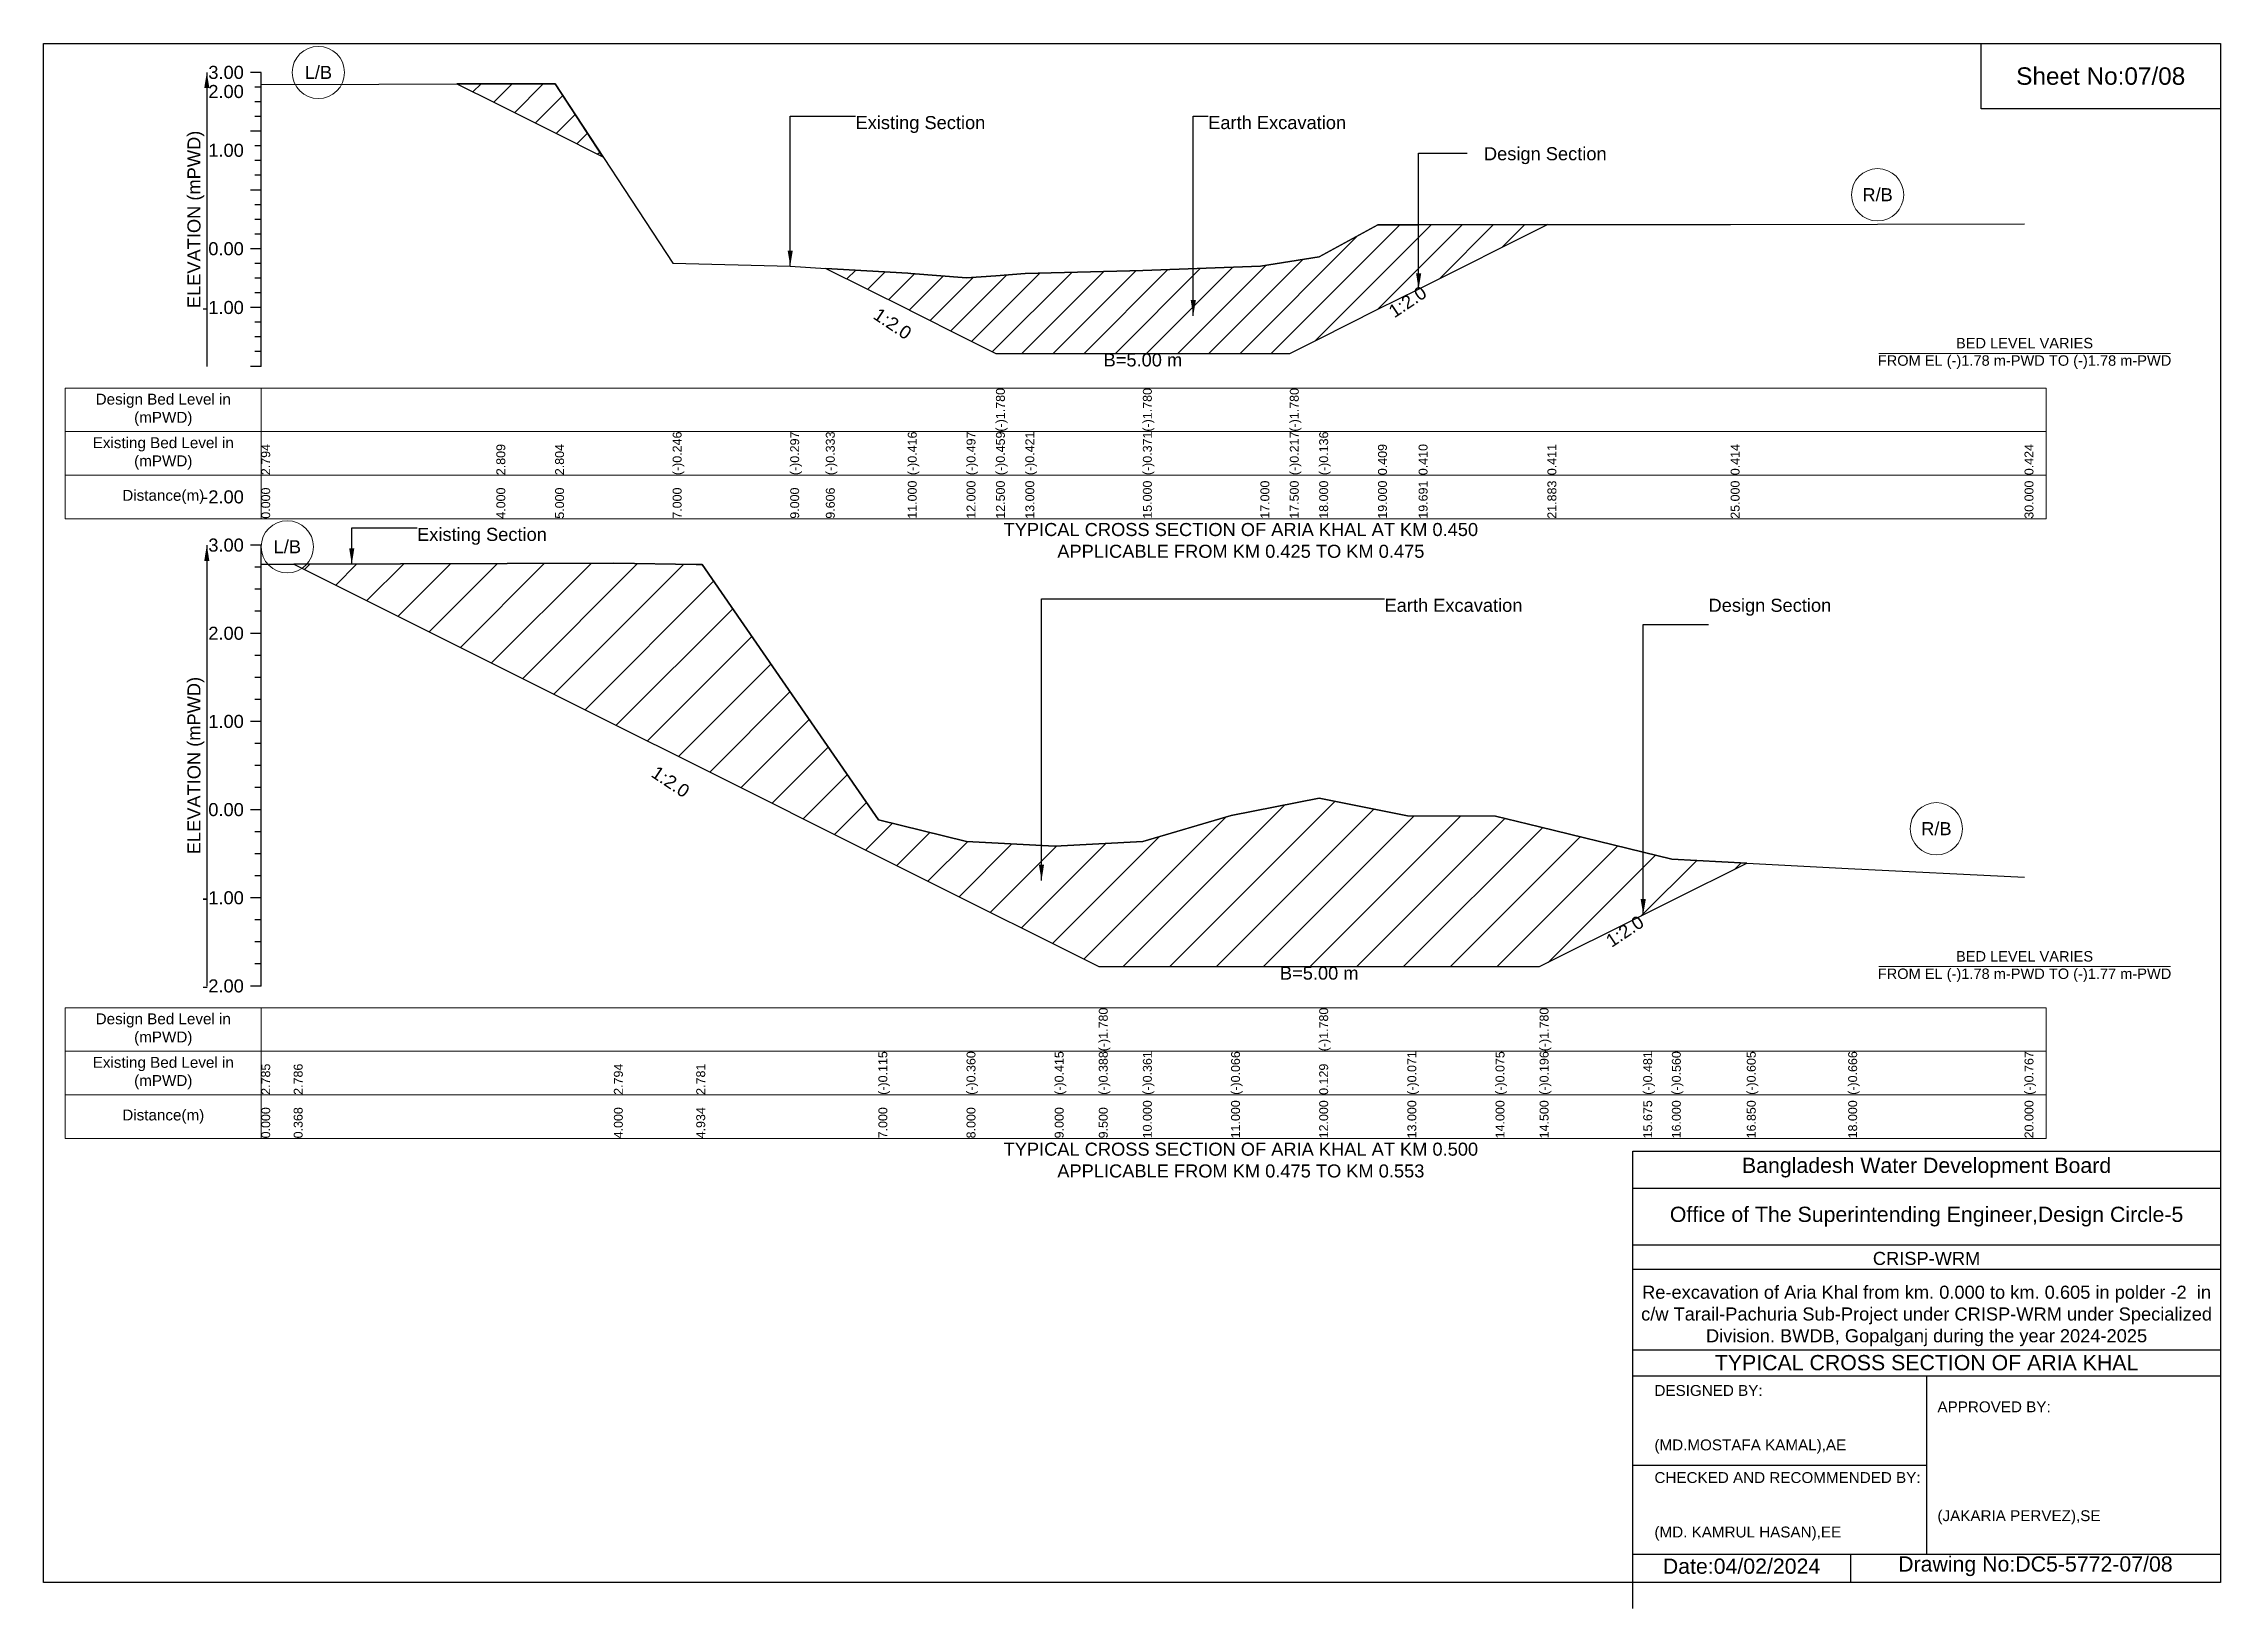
# Model space of a CAD drawing. Header units: inches. Extents: x 91000 to 188000, y -5751 to 7560.
# Drawn here: x 160000 to 168000, y -5751 to 0 of the extents above; entities that cross this region are included whole.
import ezdxf

# ---------------------------------------------------------------- set-up
doc = ezdxf.new("R2010")
doc.units = ezdxf.units.IN
doc.header["$LTSCALE"] = 7
doc.header["$MEASUREMENT"] = 0
for name, color, linetype, lineweight in [('Cross section Data Border', 7, 'Continuous', 9), ('Cross Section Labels', 7, 'Continuous', 9), ('Existing_Bed_Level for Xsection', 7, 'Continuous', 25)]:
    doc.layers.add(name, color=color, linetype=linetype, lineweight=lineweight)
doc.styles.get("Standard").update_dxf_attribs({"font": 'arial.ttf'})
doc.dimstyles.get("Standard").update_dxf_attribs({"dimtxt": 0.18, "dimasz": 0.18, "dimexe": 0.18, "dimexo": 0.0625, "dimgap": 0.09, "dimtad": 0, "dimtih": 1, "dimtoh": 1, "dimdec": 4, "dimzin": 0, "dimdsep": 46, "dimtxsty": 'Standard', "dimcen": 0.09, "dimadec": 0, "dimazin": 0, "dimtfac": 1, "dimtdec": 4, "dimtofl": 0, "dimtmove": 0, "dimatfit": 3, "dimfxl": 1, "dimtolj": 1, "dimtzin": 0, "dimarcsym": 0})
pattern_1 = [(45, (0, 334.384), (-57.27565, 57.27565), [])]

msp = doc.modelspace()

# ---------------------------------------------------------------- texts
at = {"attachment_point": 5}
for s, insert, char_height in [('Sheet No:07/08', (167560, -120), 64), ('Bangladesh Water Development Board', (166920, -4131), 56), ('Office of The Superintending Engineer,Design Circle-5', (166920, -4311), 56)]:
    msp.add_mtext(s, dxfattribs=dict(at, insert=insert, char_height=char_height))
for s, insert, char_height, width, attachment_point in [('CRISP-WRM', (166920, -4464.9), 48, 2240, 5), ('Re-excavation of Aria Khal from km. 0.000 to km. 0.605 in polder -2  in c/w Tarail-Pachuria Sub-Project under CRISP-WRM under Specialized Division. BWDB, Gopalganj during the year 2024-2025', (166920, -4676), 48, 2160, 5), ('TYPICAL CROSS SECTION OF ARIA KHAL', (166920, -4848), 56, 2240, 5), ('DESIGNED BY:^J^J^J(MD.MOSTAFA KAMAL),AE', (165920, -5056), 40, 1120, 4), ('APPROVED BY:^J^J^J^J^J^J(JAKARIA PERVEZ),SE', (166960, -5216), 40, 1120, 4), ('CHECKED AND RECOMMENDED BY:^J^J^J(MD. KAMRUL HASAN),EE', (165920, -5376), 40, 1120, 4), ('Date:04/02/2024', (166240, -5596), 56, 1120, 5), ('Drawing No:DC5-5772-07/08', (167320, -5596), 56, 1760, 5)]:
    msp.add_mtext(s, dxfattribs=dict(insert=insert, char_height=char_height, width=width, attachment_point=attachment_point))
at = {"layer": 'Cross section Data Border', "char_height": 40, "width": 640, "attachment_point": 5}
for s, insert in [('Design Bed Level in (mPWD)', (160440, -1346.3)), ('Existing Bed Level in (mPWD)', (160440, -1506.3)), ('Distance(m)', (160440, -1666.3)), ('Design Bed Level in (mPWD)', (160440, -3623.5)), ('Existing Bed Level in (mPWD)', (160440, -3783.5)), ('Distance(m)', (160440, -3943.5))]:
    msp.add_mtext(s, dxfattribs=dict(at, insert=insert))
at = {"layer": 'Cross Section Labels'}
for s, insert, char_height, attachment_point in [('L/B', (161010, -106.3), 48, 5), ('Existing Section', (162984, -266.4), 48, 1), ('Earth Excavation', (164280, -266.4), 48, 1), ('Design Section', (165293.3, -380.9), 48, 1), ('R/B', (166740, -555.8), 48, 5), ('BED LEVEL VARIES ^JFROM EL (-)1.78 m-PWD TO (-)1.78 m-PWD', (167280, -1138.7), 38.4, 5), ('B=5.00 m', (164040, -1138.7), 48, 2), ('L/B', (160895.9, -1849.5), 48, 5), ('Existing Section', (161372.7, -1779.8), 48, 1), ('TYPICAL CROSS SECTION OF ARIA KHAL AT KM 0.450^JAPPLICABLE FROM KM 0.425 TO KM 0.475', (164400, -1826.3), 48, 5), ('Earth Excavation', (164928, -2040.4), 48, 1), ('Design Section', (166118.7, -2040.4), 48, 1), ('R/B', (166956, -2885.6), 48, 5), ('BED LEVEL VARIES ^JFROM EL (-)1.78 m-PWD TO (-)1.77 m-PWD', (167280, -3392.2), 38.4, 5), ('B=5.00 m', (164688, -3392.2), 48, 2), ('TYPICAL CROSS SECTION OF ARIA KHAL AT KM 0.500^JAPPLICABLE FROM KM 0.475 TO KM 0.553', (164400, -4103.5), 48, 5)]:
    msp.add_mtext(s, dxfattribs=dict(at, insert=insert, char_height=char_height, attachment_point=attachment_point))
at = {"layer": 'Cross Section Labels', "char_height": 48, "attachment_point": 2}
for insert, rotation in [((164999.3, -929.1), 33.69007), ((163133.5, -1009.5), 326.30993), ((162317.7, -2693), 326.30993), ((165797.7, -3242.4), 33.69007)]:
    msp.add_mtext('1:2.0', dxfattribs=dict(at, insert=insert, rotation=rotation))
at = {"layer": 'Existing_Bed_Level for Xsection', "char_height": 48, "attachment_point": 6}
for s, insert in [('3.00', (160736, -106.3)), ('2.00', (160736, -176.6)), ('1.00', (160736, -392.6)), ('0.00', (160736, -754.3)), ('-1.00', (160736, -970.3)), ('-2.00', (160736, -1666.3)), ('3.00', (160736, -1843.5)), ('2.00', (160736, -2167.5)), ('1.00', (160736, -2491.5)), ('0.00', (160736, -2815.5)), ('-1.00', (160736, -3139.5)), ('-2.00', (160736, -3463.5))]:
    msp.add_mtext(s, dxfattribs=dict(at, insert=insert))
at = {"layer": 'Existing_Bed_Level for Xsection', "rotation": 90}
for s, insert, char_height, attachment_point in [('ELEVATION (mPWD)', (160560, -646.3), 48, 5), ('(-)1.780', (163500, -1426.3), 32.8, 1), ('(-)1.780', (164040, -1426.3), 32.8, 1), ('(-)1.780', (164580, -1426.3), 32.8, 1), ('(-)0.246', (162312, -1586.3), 32.8, 1), ('(-)0.297', (162744, -1586.3), 32.8, 1), ('(-)0.333', (162874.9, -1586.3), 32.8, 1), ('(-)0.416', (163176, -1586.3), 32.8, 1), ('(-)0.497', (163392, -1586.3), 32.8, 1), ('(-)0.459', (163500, -1586.3), 32.8, 1), ('(-)0.421', (163608, -1586.3), 32.8, 1), ('(-)0.371', (164040, -1586.3), 32.8, 1), ('(-)0.217', (164580, -1586.3), 32.8, 1), ('(-)0.136', (164688, -1586.3), 32.8, 1), ('2.794', (160800, -1586.3), 32.8, 1), ('2.809', (161664, -1586.3), 32.8, 1), ('2.804', (161880, -1586.3), 32.8, 1), ('0.409', (164904, -1586.3), 32.8, 1), ('0.410', (165053.3, -1586.3), 32.8, 1), ('0.411', (165526.7, -1586.3), 32.8, 1), ('0.414', (166200, -1586.3), 32.8, 1), ('0.424', (167280, -1586.3), 32.8, 1), ('0.000', (160800, -1746.3), 32.8, 1), ('4.000', (161664, -1746.3), 32.8, 1), ('5.000', (161880, -1746.3), 32.8, 1), ('7.000', (162312, -1746.3), 32.8, 1), ('9.000', (162744, -1746.3), 32.8, 1), ('9.606', (162874.9, -1746.3), 32.8, 1), ('11.000', (163176, -1746.3), 32.8, 1), ('12.000', (163392, -1746.3), 32.8, 1), ('12.500', (163500, -1746.3), 32.8, 1), ('13.000', (163608, -1746.3), 32.8, 1), ('15.000', (164040, -1746.3), 32.8, 1), ('17.000', (164472, -1746.3), 32.8, 1), ('17.500', (164580, -1746.3), 32.8, 1), ('18.000', (164688, -1746.3), 32.8, 1), ('19.000', (164904, -1746.3), 32.8, 1), ('19.691', (165053.3, -1746.3), 32.8, 1), ('21.883', (165526.7, -1746.3), 32.8, 1), ('25.000', (166200, -1746.3), 32.8, 1), ('30.000', (167280, -1746.3), 32.8, 1), ('ELEVATION (mPWD)', (160560, -2653.5), 48, 5), ('(-)1.780', (163878, -3703.5), 32.8, 1), ('(-)1.780', (164688, -3703.5), 32.8, 1), ('(-)1.780', (165498, -3703.5), 32.8, 1), ('2.785', (160800, -3863.5), 32.8, 1), ('2.786', (160919.3, -3863.5), 32.8, 1), ('2.794', (162096, -3863.5), 32.8, 1), ('2.781', (162398.7, -3863.5), 32.8, 1), ('(-)0.115', (163068, -3863.5), 32.8, 1), ('(-)0.360', (163392, -3863.5), 32.8, 1), ('(-)0.415', (163716, -3863.5), 32.8, 1), ('(-)0.388', (163878, -3863.5), 32.8, 1), ('(-)0.361', (164040, -3863.5), 32.8, 1), ('(-)0.066', (164364, -3863.5), 32.8, 1), ('0.129', (164688, -3863.5), 32.8, 1), ('(-)0.071', (165012, -3863.5), 32.8, 1), ('(-)0.075', (165336, -3863.5), 32.8, 1), ('(-)0.196', (165498, -3863.5), 32.8, 1), ('(-)0.481', (165878.7, -3863.5), 32.8, 1), ('(-)0.560', (165984, -3863.5), 32.8, 1), ('(-)0.605', (166259.4, -3863.5), 32.8, 1), ('(-)0.666', (166632, -3863.5), 32.8, 1), ('(-)0.767', (167280, -3863.5), 32.8, 1), ('0.000', (160800, -4023.5), 32.8, 1), ('0.368', (160919.3, -4023.5), 32.8, 1), ('4.000', (162096, -4023.5), 32.8, 1), ('4.934', (162398.7, -4023.5), 32.8, 1), ('7.000', (163068, -4023.5), 32.8, 1), ('8.000', (163392, -4023.5), 32.8, 1), ('9.000', (163716, -4023.5), 32.8, 1), ('9.500', (163878, -4023.5), 32.8, 1), ('10.000', (164040, -4023.5), 32.8, 1), ('11.000', (164364, -4023.5), 32.8, 1), ('12.000', (164688, -4023.5), 32.8, 1), ('13.000', (165012, -4023.5), 32.8, 1), ('14.000', (165336, -4023.5), 32.8, 1), ('14.500', (165498, -4023.5), 32.8, 1), ('15.675', (165878.7, -4023.5), 32.8, 1), ('16.000', (165984, -4023.5), 32.8, 1), ('16.850', (166259.4, -4023.5), 32.8, 1), ('18.000', (166632, -4023.5), 32.8, 1), ('20.000', (167280, -4023.5), 32.8, 1)]:
    msp.add_mtext(s, dxfattribs=dict(at, insert=insert, char_height=char_height, attachment_point=attachment_point))

# ---------------------------------------------------------------- hatches: boundary and pattern name
at = {"layer": 'Existing_Bed_Level for Xsection'}
h = msp.add_hatch(dxfattribs=at)
h.set_pattern_fill('ANSI31', color=256, scale=648, style=0)
h.set_pattern_definition(pattern_1)
h.paths.add_polyline_path([(161518.6, -148.1), (161664, -220.7), (161880, -328.7), (162055.8, -416.6), (161880, -148.6), (161664, -147.5)])
h = msp.add_hatch(dxfattribs=at)
h.set_pattern_fill('ANSI31', color=256, scale=648, style=0)
h.set_pattern_definition(pattern_1)
h.paths.add_polyline_path([(162874.9, -826.2), (163176, -976.7), (163187.5, -982.5), (163392, -1084.7), (163500, -1138.7), (163608, -1138.7), (164040, -1138.7), (164472, -1138.7), (164580, -1138.7), (164688, -1084.7), (164904, -976.7), (165053.3, -902.1), (165526.7, -665.4), (165053.3, -665.8), (164904, -665.9), (164688, -783.6), (164580, -801), (164472, -818.4), (164040, -834.4), (163608, -845.2), (163500, -853.4), (163392, -861.6), (163187.5, -845), (163176, -844.1)])
h = msp.add_hatch(dxfattribs=at)
h.set_pattern_fill('ANSI31', color=256, scale=972, style=0)
h.paths.add_polyline_path([(160919.3, -1912.9), (162096, -2501.2), (162398.7, -2652.5), (162420, -2663.2), (163068, -2987.2), (163392, -3149.2), (163716, -3311.2), (163878, -3392.2), (164040, -3392.2), (164364, -3392.2), (164688, -3392.2), (165012, -3392.2), (165336, -3392.2), (165498, -3392.2), (165878.7, -3201.9), (165984, -3149.2), (166259.4, -3011.5), (165984, -2996.9), (165878.7, -2971.4), (165498, -2879.1), (165336, -2839.8), (165012, -2838.5), (164688, -2773.7), (164364, -2836.9), (164040, -2932.5), (163878, -2941.2), (163716, -2950), (163392, -2932.1), (163068, -2852.8), (162420, -1914.8), (162398.7, -1914.5), (162096, -1910.2)])

# ---------------------------------------------------------------- linework, layer by layer
for points in [[(160000, 0), (168000, 0), (168000, -5656), (160000, -5656)], [(167120, 0), (168000, 0), (168000, -240), (167120, -240)]]:
    msp.add_lwpolyline(points, close=True)
for points in [[(165840, -5751), (165840, -4071), (168000, -4071)], [(165840, -4207), (168000, -4207)], [(165840, -4415), (168000, -4415)], [(165840, -4504), (168000, -4504)], [(165840, -4800), (168000, -4800)], [(165840, -4896), (168000, -4896)], [(166920, -4896), (166920, -5552)], [(165840, -5224), (166920, -5224)], [(165840, -5552), (168000, -5552)], [(166640, -5552), (166640, -5656)]]:
    msp.add_lwpolyline(points)
at = {"layer": 'Cross section Data Border'}
for points in [[(160080, -1266.3), (167360, -1266.3), (167360, -1746.3), (160080, -1746.3)], [(160080, -3543.5), (167360, -3543.5), (167360, -4023.5), (160080, -4023.5)]]:
    msp.add_lwpolyline(points, close=True, dxfattribs=at)
for points in [[(160800, -1266.3), (160800, -1746.3)], [(160080, -1426.3), (167360, -1426.3)], [(160080, -1586.3), (167360, -1586.3)], [(160800, -3543.5), (160800, -4023.5)], [(160080, -3703.5), (167360, -3703.5)], [(160080, -3863.5), (167360, -3863.5)]]:
    msp.add_lwpolyline(points, dxfattribs=at)
at = {"layer": 'Cross Section Labels'}
for points in [[(166744.2, -1138.7), (167815.8, -1138.7)], [(166744.2, -3392.2), (167815.8, -3392.2)]]:
    msp.add_lwpolyline(points, dxfattribs=at)
for centre in [(161010, -106.3), (166740, -555.8), (160895.9, -1849.5), (166956, -2885.6)]:
    msp.add_circle(centre, 96, dxfattribs=at)
at = {"layer": 'Existing_Bed_Level for Xsection'}
for points in [[(160800, -106.3), (160760, -106.3)], [(160800, -1186.3), (160800, -970.3), (160800, -754.3), (160800, -538.3), (160800, -322.3), (160800, -106.3)], [(160800, -150.8), (161664, -147.5), (161880, -148.6), (162312, -807.4), (162744, -818.4), (162874.9, -826.2), (163176, -844.1), (163187.5, -845), (163392, -861.6), (163500, -853.4), (163500, -853.4), (163608, -845.2), (164040, -834.4), (164040, -834.4), (164472, -818.4), (164580, -801), (164580, -801), (164688, -783.6), (164904, -665.9), (165053.3, -665.8), (165526.7, -665.4), (166200, -664.8), (167280, -662.7)], [(160800, -160.3), (160776, -160.3)], [(160800, -214.3), (160776, -214.3)], [(160800, -268.3), (160776, -268.3)], [(160800, -322.3), (160760, -322.3)], [(160800, -376.3), (160776, -376.3)], [(160800, -430.3), (160776, -430.3)], [(160800, -538.3), (160760, -538.3)], [(160800, -484.3), (160776, -484.3)], [(160800, -592.3), (160776, -592.3)], [(160800, -646.3), (160776, -646.3)], [(160800, -700.3), (160776, -700.3)], [(160800, -754.3), (160760, -754.3)], [(160800, -808.3), (160776, -808.3)], [(160800, -862.3), (160776, -862.3)], [(160800, -916.3), (160776, -916.3)], [(160800, -970.3), (160760, -970.3)], [(160800, -1024.3), (160776, -1024.3)], [(160800, -1078.3), (160776, -1078.3)], [(160800, -1186.3), (160760, -1186.3)], [(160800, -1132.3), (160776, -1132.3)], [(160800, -1843.5), (160760, -1843.5)], [(160800, -3463.5), (160800, -3139.5), (160800, -2815.5), (160800, -2491.5), (160800, -2167.5), (160800, -1843.5)], [(160800, -1913.2), (160919.3, -1912.9), (162096, -1910.2), (162398.7, -1914.5), (162420, -1914.8), (163068, -2852.8), (163392, -2932.1), (163716, -2950), (163878, -2941.2), (163878, -2941.2), (164040, -2932.5), (164364, -2836.9), (164688, -2773.7), (164688, -2773.7), (165012, -2838.5), (165336, -2839.8), (165498, -2879.1), (165498, -2879.1), (165878.7, -2971.4), (165984, -2996.9), (166259.4, -3011.5), (166632, -3031.3), (167280, -3064)], [(160800, -1924.5), (160776, -1924.5)], [(160800, -2005.5), (160776, -2005.5)], [(160800, -2086.5), (160776, -2086.5)], [(160800, -2167.5), (160760, -2167.5)], [(160800, -2248.5), (160776, -2248.5)], [(160800, -2329.5), (160776, -2329.5)], [(160800, -2410.5), (160776, -2410.5)], [(160800, -2491.5), (160760, -2491.5)], [(160800, -2572.5), (160776, -2572.5)], [(160800, -2653.5), (160776, -2653.5)], [(160800, -2734.5), (160776, -2734.5)], [(160800, -2815.5), (160760, -2815.5)], [(160800, -2896.5), (160776, -2896.5)], [(160800, -2977.5), (160776, -2977.5)], [(160800, -3058.5), (160776, -3058.5)], [(160800, -3139.5), (160760, -3139.5)], [(160800, -3220.5), (160776, -3220.5)], [(160800, -3301.5), (160776, -3301.5)], [(160800, -3382.5), (160776, -3382.5)], [(160800, -3463.5), (160760, -3463.5)]]:
    msp.add_lwpolyline(points, dxfattribs=at)
for points in [[(161518.6, -148.1), (161664, -220.7), (161880, -328.7), (162055.8, -416.6), (161880, -148.6), (161664, -147.5)], [(162874.9, -826.2), (162874.9, -826.2), (163176, -976.7), (163187.5, -982.5), (163392, -1084.7), (163500, -1138.7), (163500, -1138.7), (163608, -1138.7), (164040, -1138.7), (164040, -1138.7), (164472, -1138.7), (164580, -1138.7), (164580, -1138.7), (164688, -1084.7), (164904, -976.7), (165053.3, -902.1), (165526.7, -665.4), (165053.3, -665.8), (164904, -665.9), (164688, -783.6), (164580, -801), (164580, -801), (164472, -818.4), (164040, -834.4), (164040, -834.4), (163608, -845.2), (163500, -853.4), (163500, -853.4), (163392, -861.6), (163187.5, -845), (163176, -844.1), (162874.9, -826.2)], [(160919.3, -1912.9), (160919.3, -1912.9), (162096, -2501.2), (162398.7, -2652.5), (162420, -2663.2), (163068, -2987.2), (163392, -3149.2), (163716, -3311.2), (163878, -3392.2), (163878, -3392.2), (164040, -3392.2), (164364, -3392.2), (164688, -3392.2), (164688, -3392.2), (165012, -3392.2), (165336, -3392.2), (165498, -3392.2), (165498, -3392.2), (165878.7, -3201.9), (165984, -3149.2), (166259.4, -3011.5), (166259.4, -3011.5), (166259.4, -3011.5), (165984, -2996.9), (165878.7, -2971.4), (165498, -2879.1), (165498, -2879.1), (165336, -2839.8), (165012, -2838.5), (164688, -2773.7), (164688, -2773.7), (164364, -2836.9), (164040, -2932.5), (163878, -2941.2), (163878, -2941.2), (163716, -2950), (163392, -2932.1), (163068, -2852.8), (162420, -1914.8), (162398.7, -1914.5), (162096, -1910.2), (160919.3, -1912.9)]]:
    msp.add_lwpolyline(points, close=True, dxfattribs=at)

msp.set_redraw_order([(e.dxf.handle, doc.entitydb.next_handle()) for e in msp.query("TEXT MTEXT ATTDEF DIMENSION ARC_DIMENSION")])  # texts and dimensions are drawn at this point

# ---------------------------------------------------------------- leaders
at = {"layer": 'Cross Section Labels', "annotation_type": 0, "has_hookline": 1, "hookline_direction": 0}
for points, text_width in [([(162744, -818.4), (162744, -266.4), (162983.9, -266.4)], 467.2), ([(164225.2, -1000.5), (164225.2, -266.4), (164279.9, -266.4)], 497), ([(165053.3, -902.1), (165053.3, -402.7), (165232, -402.7)], 441.2), ([(161132.7, -1912.9), (161132.7, -1779.8), (161372.6, -1779.8)], 467.2), ([(163667.4, -3075.2), (163667.4, -2040.4), (164927.9, -2040.4)], 497), ([(165878.7, -3201.9), (165878.7, -2135.4), (166118.6, -2135.4)], 441.2)]:
    msp.add_leader(points, dimstyle='Standard', override={"dimasz": 57.6}, dxfattribs=dict(at, text_width=text_width))
at = {"layer": 'Existing_Bed_Level for Xsection'}
for points in [[(160600, -106.3), (160600, -1186.3)], [(160600, -1843.5), (160600, -3463.5)]]:
    msp.add_leader(points, dimstyle='Standard', override={"dimasz": 57.6}, dxfattribs=at)

doc.saveas('drawing.dxf')
